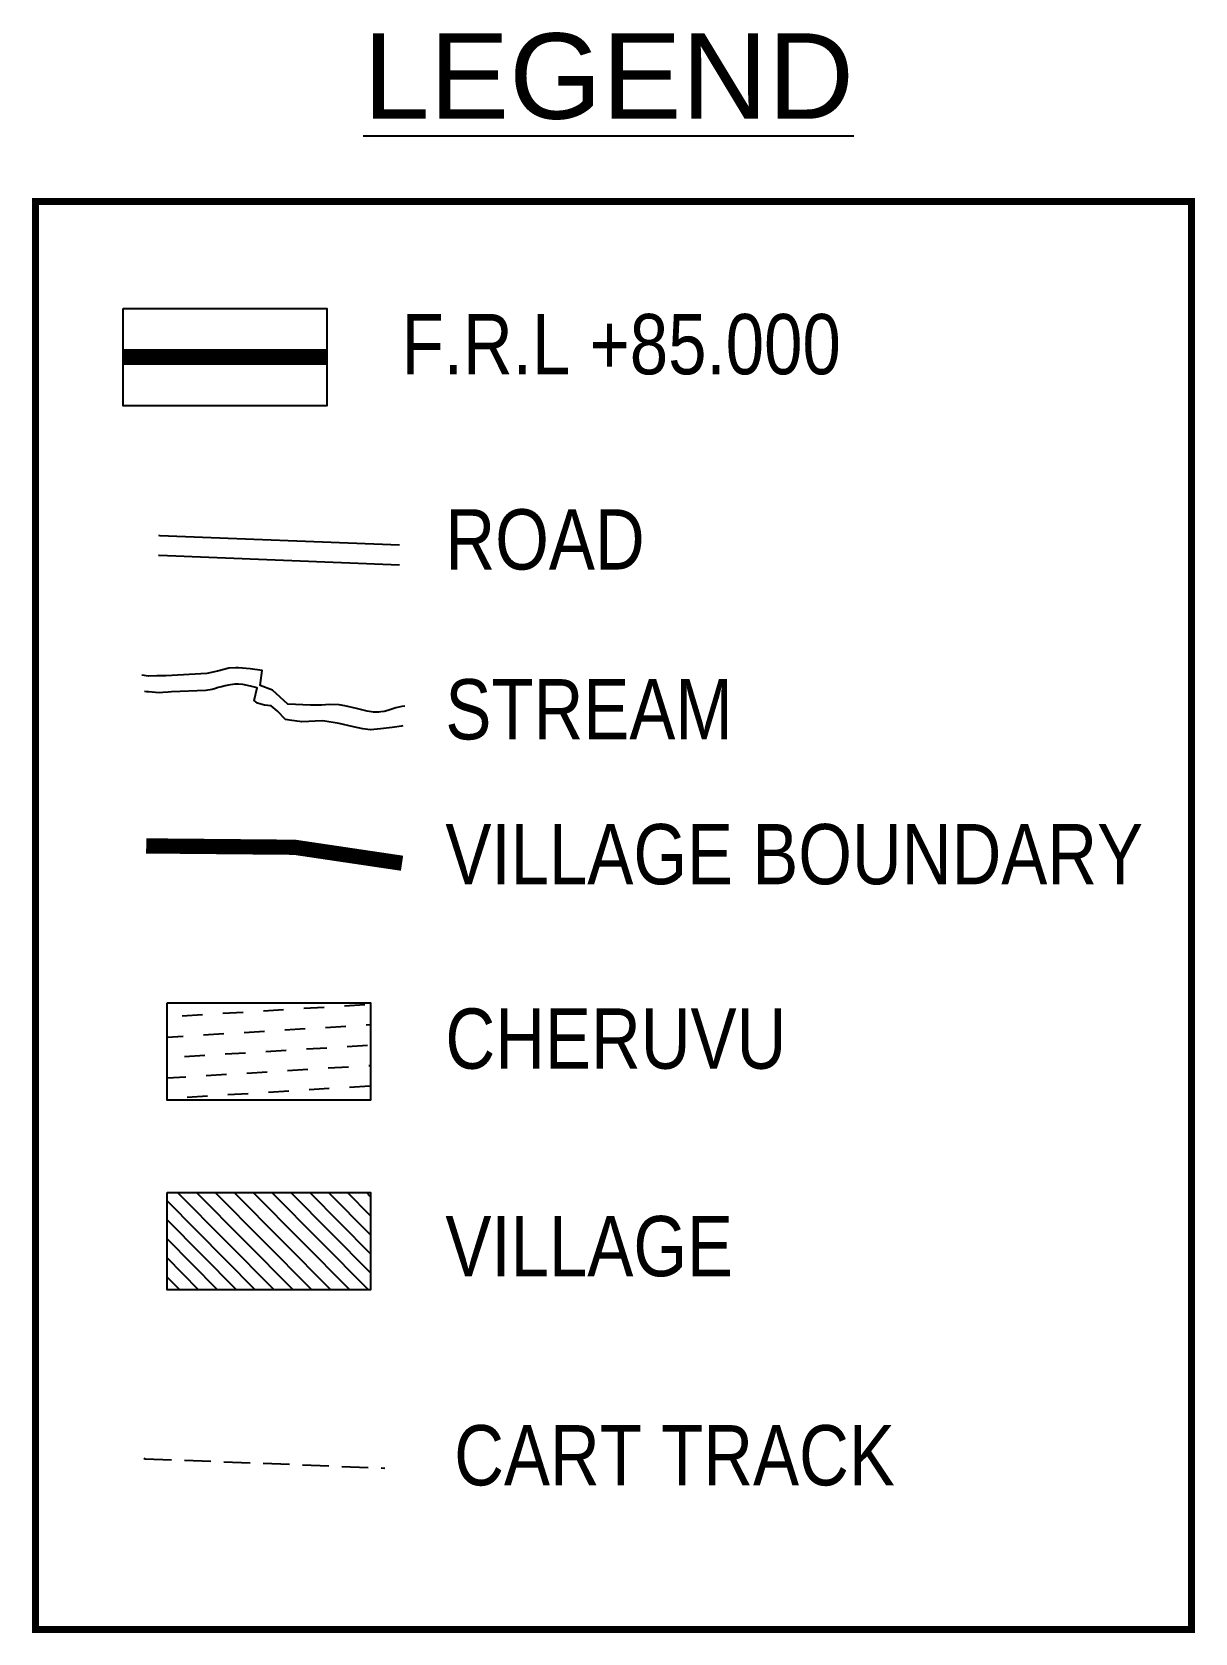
# Model space of a CAD drawing. Header units: inches. Extents: x 325586 to 341753, y 1581072 to 1592491.
# Drawn here: x 338806 to 339915, y 1587068 to 1588593 of the extents above; entities that cross this region are included whole.
import ezdxf
from ezdxf.enums import TextEntityAlignment as Align

# ---------------------------------------------------------------- set-up
doc = ezdxf.new("R2010")
doc.units = ezdxf.units.IN
doc.header["$MEASUREMENT"] = 0
for name, pattern in [('ACAD_ISO03W100', [30, 12, -18]), ('BORDER', [1.75, 0.5, -0.25, 0.5, -0.25, 0, -0.25]), ('DASHED', [0.75, 0.5, -0.25])]:
    doc.linetypes.add(name, pattern=pattern)
for name, color, linetype in [('BLOCK', 7, 'Continuous'), ('FRAME 025', 7, 'Continuous'), ('STREAM', 4, 'Continuous'), ('TABLE', 7, 'Continuous'), ('Tank', 17, 'Continuous'), ('TITLEBLOCK', 7, 'Continuous'), ('VILLAGE_AREA', 1, 'Continuous')]:
    doc.layers.add(name, color=color, linetype=linetype)
doc.layers.add('ROAD', color=1, linetype='Continuous', lineweight=25)
doc.layers.add('VILL_BOUNDARY', color=6, linetype='BORDER', lineweight=30)
doc.styles.add('A', font='arial.ttf')
doc.styles.add('ARIALN', font='ARIALN.TTF')

msp = doc.modelspace()

# ---------------------------------------------------------------- texts
at = {"layer": 'TABLE', "extrusion": (0.000201441, 0.004807, 0.999988), "style": 'A'}
msp.add_text('%%ULEGEND', height=81.41, rotation=359.9999, dxfattribs=at).set_placement((339355.9, 1588532.1, 7704.2), align=Align.MIDDLE)
at = {"layer": 'TITLEBLOCK', "extrusion": (0.000201441, 0.004807, 0.999988), "style": 'ARIALN'}
for s, height, p in [('F.R.L +85.000', 57.393, (339158.7, 1588248, 7702.8)), ('ROAD', 57.39, (339200.4, 1588062, 7702)), ('STREAM', 57.39, (339200.4, 1587900.2, 7701.2)), ('VILLAGE BOUNDARY', 57.393, (339200.4, 1587762.2, 7700.5)), ('CHERUVU', 57.39, (339200.4, 1587586.5, 7699.7)), ('VILLAGE', 57.39, (339200.4, 1587388.8, 7698.7)), ('CART TRACK', 57.39, (339208.8, 1587189.6, 7697.8))]:
    msp.add_text(s, height=height, rotation=359.9999, dxfattribs=at).set_placement(p)

# ---------------------------------------------------------------- hatches: boundary and pattern name
at = {"layer": 'Tank'}
h = msp.add_hatch(dxfattribs=at)
h.set_pattern_fill('DASH', color=4, scale=155.195912, angle=3.5405, style=0)
h.set_pattern_definition([(3.5405362, (-3665896.257, -14683190.907), (18.164452831, 20.56047188), [19.399489047, -19.399489047])])
h.paths.add_polyline_path([(339129.1, 1587575.3), (339129.1, 1587668), (338935.2, 1587668), (338935.2, 1587575.3)])
at = {"layer": 'VILLAGE_AREA'}
h = msp.add_hatch(dxfattribs=at)
h.set_pattern_fill('ANSI31', color=256, scale=102.119787, angle=89.8223, style=0)
h.set_pattern_definition([(134.8222507, (-149160.154, -705015.232), (-9.05415779, -8.998153735), [])])
h.paths.add_polyline_path([(338935.2, 1587487.3), (338935.2, 1587394.6), (339129.1, 1587394.6), (339129.1, 1587487.3)])

# ---------------------------------------------------------------- linework, layer by layer
at = {"layer": 'BLOCK', "color": 1, "const_width": 15}
msp.add_lwpolyline([(339087.4, 1588283.1), (338893.5, 1588283.1)], dxfattribs=at)
at = {"layer": 'FRAME 025', "lineweight": -3, "const_width": 6.7}
msp.add_lwpolyline([(338809.8, 1588431.2), (339911.3, 1588431.2), (339911.3, 1587071), (338809.8, 1587071)], close=True, dxfattribs=at)
at = {"layer": 'FRAME 025', "lineweight": -3}
for points in [[(338893.5, 1588329.4), (339087.4, 1588329.4), (339087.4, 1588236.7), (338893.5, 1588236.7)], [(338935.2, 1587668), (339129.1, 1587668), (339129.1, 1587575.3), (338935.2, 1587575.3)]]:
    msp.add_lwpolyline(points, close=True, dxfattribs=at)
at = {"layer": 'ROAD', "color": 1}
for points in [[(338927, 1588113.5), (338928.4, 1588113.2), (339156.7, 1588104.3)], [(338927, 1588094.3), (338927.6, 1588094.2), (339156.7, 1588085.1)]]:
    msp.add_lwpolyline(points, dxfattribs=at)
at = {"layer": 'ROAD', "color": 1, "linetype": 'DASHED', "ltscale": 50}
msp.add_lwpolyline([(338912.9, 1587234.1), (338914.4, 1587233.7), (339142.7, 1587224.8)], dxfattribs=at)
at = {"layer": 'STREAM'}
for points in [[(339161.6, 1587950.5), (339158.8, 1587950.3), (339153.1, 1587949), (339145.5, 1587946.3), (339142, 1587945.3), (339138.9, 1587945.1), (339137, 1587944.8), (339132, 1587944.8), (339125.8, 1587945.9), (339115.6, 1587948.3), (339104.5, 1587950.9), (339099.3, 1587951.8), (339089.9, 1587952.2), (339082.5, 1587951.6), (339071.9, 1587951.4), (339050.3, 1587952.3), (339035.5, 1587965.8), (339024, 1587970.3), (339025.8, 1587984.5), (339014.3, 1587986), (339003.3, 1587987.1), (339000.7, 1587987.1), (338994, 1587986.6), (338983.1, 1587984), (338973.1, 1587981.6), (338933.9, 1587979.4), (338925.4, 1587979.5), (338917.6, 1587979.1), (338911.3, 1587980.1)], [(339160, 1587931.8), (339158.6, 1587931.5), (339149.7, 1587930.3), (339138.5, 1587929), (339129, 1587927.9), (339121.8, 1587929), (339112.7, 1587930.9), (339099.3, 1587934.1), (339083.6, 1587936.6), (339076.2, 1587936.3), (339070.2, 1587935.8), (339063.5, 1587935.5), (339051.8, 1587937.3), (339047.9, 1587937.9), (339040.2, 1587946.2), (339034.5, 1587950.9), (339028, 1587951.6), (339021.3, 1587953.5), (339018.1, 1587955.9), (339021.1, 1587967.9), (339014.8, 1587969.5), (339007.3, 1587971.2), (339003.2, 1587971.6), (338999.7, 1587971.6), (338993.7, 1587970.4), (338990.7, 1587969.9), (338987, 1587969), (338983.8, 1587968.2), (338981.4, 1587967.5), (338978.1, 1587966.5), (338972, 1587965.4), (338939.5, 1587964.3), (338936.3, 1587963.7), (338931.1, 1587963.4), (338927.6, 1587963.3), (338917.4, 1587964.1), (338915.6, 1587964.3), (338913.8, 1587964.4)]]:
    msp.add_lwpolyline(points, dxfattribs=at)
at = {"layer": 'VILL_BOUNDARY', "color": 6, "linetype": 'ACAD_ISO03W100', "lineweight": -2, "ltscale": 3, "const_width": 14.5}
msp.add_lwpolyline([(338915.3, 1587817.4), (339056.7, 1587816.1), (339159.1, 1587800.9)], dxfattribs=at)
at = {"layer": 'VILLAGE_AREA'}
msp.add_lwpolyline([(338935.2, 1587487.3), (339129.1, 1587487.3), (339129.1, 1587394.6), (338935.2, 1587394.6)], close=True, dxfattribs=at)

msp.set_redraw_order([(e.dxf.handle, doc.entitydb.next_handle()) for e in msp.query("TEXT MTEXT ATTDEF DIMENSION ARC_DIMENSION")])  # texts and dimensions are drawn at this point

doc.saveas('drawing.dxf')
